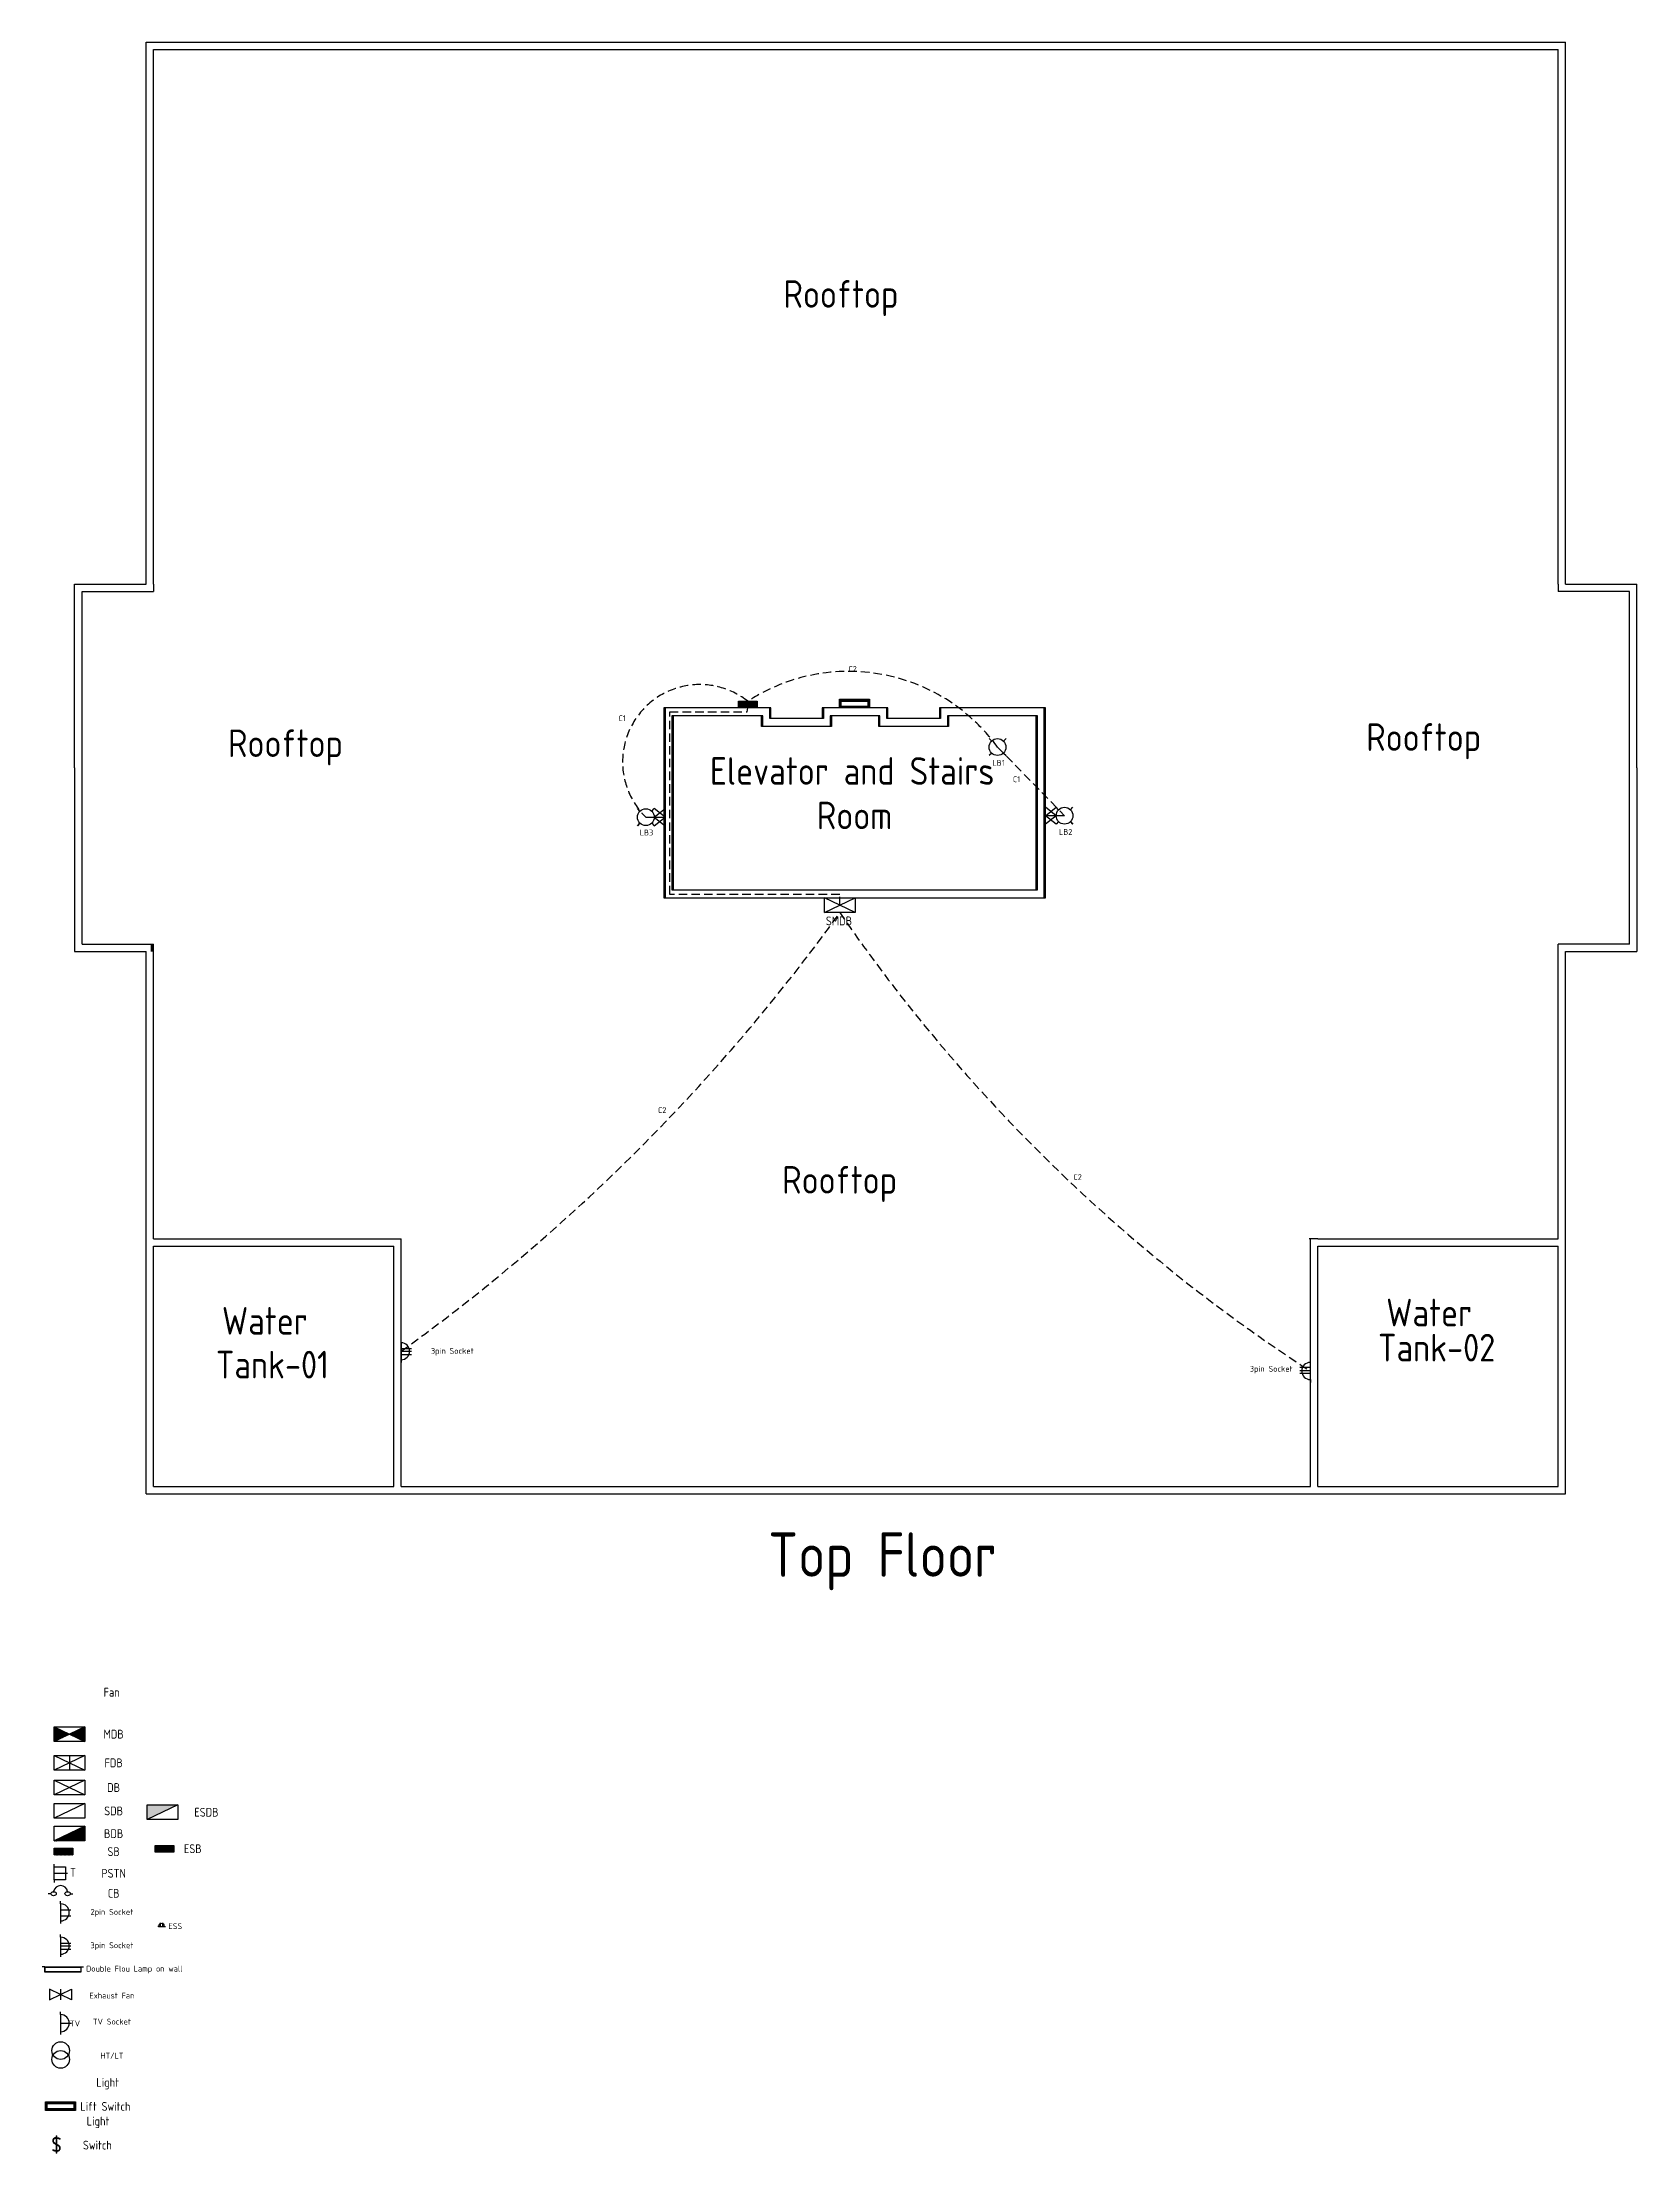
# Model space of a CAD drawing. Header units: inches. Extents: x 33646 to 69385, y 29955 to 61001.
# Drawn here: x 36095 to 37289, y 29986 to 31568 of the extents above; entities that cross this region are included whole.
import ezdxf
from ezdxf.enums import TextEntityAlignment as Align

# ---------------------------------------------------------------- set-up
doc = ezdxf.new("R2010")
doc.units = ezdxf.units.IN
doc.header["$MEASUREMENT"] = 0
doc.linetypes.add('HIDDEN', pattern=[9.525, 6.35, -3.175])
doc.layers.add('All Text', color=7, linetype='Continuous', plot=False)
for name, color, linetype in [('Conduit', 4, 'Continuous'), ('Electrical Layout', 130, 'Continuous'), ('WALL', 7, 'Continuous')]:
    doc.layers.add(name, color=color, linetype=linetype)
doc.styles.add('YQ_DIM', font='SUPEROS.SHX', dxfattribs={"width": 0.8, "bigfont": 'HZDX.SHX'})

msp = doc.modelspace()

# ---------------------------------------------------------------- texts
at = {"style": 'YQ_DIM'}
for s, height, p in [('Fan', 6.61, (36146.5, 30331.7)), ('MDB', 6.61, (36148, 30300.3)), ('FDB', 6.61, (36148, 30278.8)), ('DB', 6.61, (36148, 30260.3)), ('SDB', 6.61, (36148, 30242.8)), ('ESDB', 6.61, (36217.5, 30241.8)), ('BDB', 6.61, (36148, 30225.8)), ('SB', 6.61, (36148, 30212.3)), ('ESB', 6.61, (36207.3, 30214.5)), ('T', 6.61, (36117.5, 30196.8)), ('PSTN', 6.61, (36148, 30196.1)), ('CB', 6.61, (36148, 30181.1)), ('2pin Socket', 4.378, (36146.7, 30166.5)), ('3pin Socket', 4.378, (36146.7, 30141.5)), ('ESS', 4.38, (36194.2, 30156.5)), ('Double Flou Lamp on wall', 4.378, (36163.5, 30124)), ('Exhaust Fan', 4.378, (36146.7, 30104.5)), ('TV', 4.38, (36119.1, 30083.6)), ('TV Socket', 4.38, (36146.7, 30085)), ('HT/LT', 4.38, (36146.7, 30059.5)), ('Light', 6.61, (36143.5, 30038.5)), ('Lift Switch', 6.61, (36141.8, 30021.5)), ('Light', 6.61, (36136.3, 30009.5)), ('Switch', 6.61, (36135.8, 29992.5))]:
    msp.add_text(s, height=height, dxfattribs=at).set_placement(p, align=Align.MIDDLE)
at = {"linetype": 'HIDDEN', "style": 'YQ_DIM'}
msp.add_text('$', height=13.9, dxfattribs=at).set_placement((36105.2, 29993), align=Align.MIDDLE)
at = {"layer": 'All Text', "style": 'YQ_DIM'}
for s, height, p in [('Rooftop', 20.69, (36692.8, 31375.9)), ('Rooftop', 20.69, (36276.7, 31039.4)), ('Rooftop', 20.69, (37129.3, 31044)), ('Elevator and Stairs', 20.685, (36701.2, 31021.7)), ('Room', 20.69, (36703, 30988.4)), ('Rooftop', 20.69, (36691.8, 30712.4)), ('Water ', 20.69, (36266.9, 30609.9)), ('Water ', 20.69, (37139, 30616.1)), ('Tank-01', 20.69, (36266.9, 30577.1)), ('Tank-02', 20.69, (37139, 30589.8))]:
    msp.add_text(s, height=height, dxfattribs=at).set_placement(p, align=Align.MIDDLE)
at = {"layer": 'All Text', "linetype": 'HIDDEN', "style": 'YQ_DIM'}
msp.add_text('Top Floor', height=33.28, dxfattribs=at).set_placement((36723.9, 30429.8), align=Align.MIDDLE)
at = {"layer": 'Electrical Layout', "color": 4, "style": 'YQ_DIM'}
for s, p in [('C2', (36701.5, 31098.1)), ('C1', (36528.9, 31061.2)), ('LB1', (36810.8, 31027.8)), ('C1', (36824.3, 31015.5)), ('LB3', (36547.1, 30975.6)), ('LB2', (36861.1, 30976)), ('C2', (36558.9, 30767.7)), ('C2', (36870.1, 30717.5))]:
    msp.add_text(s, height=4.38, dxfattribs=at).set_placement(p, align=Align.MIDDLE)
at = {"layer": 'Electrical Layout', "style": 'YQ_DIM'}
for s, height, p in [('SMDB', 6.61, (36691.3, 30909.4)), ('3pin Socket', 4.378, (36401.7, 30586.7)), ('3pin Socket', 4.378, (37015.1, 30573.3))]:
    msp.add_text(s, height=height, dxfattribs=at).set_placement(p, align=Align.MIDDLE)

# ---------------------------------------------------------------- hatches: boundary and pattern name
h = msp.add_hatch()
h.set_pattern_fill('ANSI34', color=256)
h.set_pattern_definition([(45, (29.00116, 304.32064), (-0.530330086, 0.530330086), []), (45, (29.1779, 304.32064), (-0.530330086, 0.530330086), []), (45, (29.3547, 304.32064), (-0.530330086, 0.530330086), []), (45, (29.5315, 304.32064), (-0.530330086, 0.530330086), [])])
h.paths.add_polyline_path([(36103.5, 30305.8), (36103.5, 30294.8), (36115, 30300.3)])
h.paths.add_polyline_path([(36115, 30300.3), (36126.5, 30294.8), (36126.5, 30305.8)])
h.paths.add_polyline_path([(36126.5, 30231.3), (36103.5, 30220.3), (36126.5, 30220.3)])
at = {"linetype": 'HIDDEN'}
h = msp.add_hatch(color=4, dxfattribs=at)
h.set_gradient(color1=(255, 255, 255), one_color=1, tint=1)
h.paths.add_polyline_path([(36173, 30247.3), (36173, 30236.3), (36196, 30247.3)])
h = msp.add_hatch()
h.set_pattern_fill('MUDST', color=256)
h.set_pattern_definition([(0, (29.00116, 304.32064), (0.5, 0.25), [0.25, -0.25, 0, -0.25, 0, -0.25])])
h.paths.add_polyline_path([(36117.5, 30209.8), (36117.5, 30214.8), (36103.5, 30214.8), (36103.5, 30209.8)])
h = msp.add_hatch()
h.set_pattern_fill('MUDST', color=256)
h.set_pattern_definition([(0, (104.50116, 306.49013), (0.5, 0.25), [0.25, -0.25, 0, -0.25, 0, -0.25])])
h.paths.add_polyline_path([(36193, 30212), (36193, 30217), (36179, 30217), (36179, 30212)])
at = {"layer": 'Electrical Layout'}
h = msp.add_hatch(dxfattribs=at)
h.set_pattern_fill('MUDST', color=256)
h.set_pattern_definition([(0, (541.58515, 1163.39726), (0.5, 0.25), [0.25, -0.25, 0, -0.25, 0, -0.25])])
h.paths.add_polyline_path([(36616.1, 31073.9), (36616.1, 31068.9), (36630.1, 31068.9), (36630.1, 31073.9)])

# ---------------------------------------------------------------- linework, layer by layer
for p, q in [((36103.5, 30305.8), (36126.5, 30294.8)), ((36126.5, 30305.8), (36103.5, 30294.8)), ((36103.5, 30284.3), (36126.5, 30273.3)), ((36126.5, 30284.3), (36103.5, 30273.3)), ((36115, 30284.3), (36115, 30273.3)), ((36103.5, 30265.8), (36126.5, 30254.8)), ((36126.5, 30265.8), (36103.5, 30254.8)), ((36126.5, 30248.3), (36103.5, 30237.3)), ((36196, 30247.3), (36173, 30236.3)), ((36126.5, 30231.3), (36103.5, 30220.3)), ((36103.5, 30200.8), (36103.5, 30202.8)), ((36103.5, 30196.1), (36113.5, 30196.1)), ((36103.5, 30191.3), (36103.5, 30189.3)), ((36101, 30180.8), (36099, 30180.8)), ((36108.3, 30173.2), (36108.3, 30175.2)), ((36115.5, 30180.8), (36117.5, 30180.8)), ((36108.3, 30173.2), (36108.3, 30160.4)), ((36108.3, 30168.8), (36116, 30168.8)), ((36108.3, 30164.8), (36108.3, 30164.3)), ((36108.3, 30164.3), (36116, 30164.3)), ((36108.3, 30160.4), (36108.3, 30158.4)), ((36108.3, 30148.2), (36108.3, 30150.2)), ((36108.3, 30148.2), (36108.3, 30135.4)), ((36108.3, 30143.8), (36116, 30143.8)), ((36181.7, 30156.3), (36181, 30156.3)), ((36181.7, 30156.3), (36186.1, 30156.3)), ((36183.2, 30156.3), (36183.2, 30159)), ((36184.6, 30156.3), (36184.8, 30156.3)), ((36184.8, 30156.3), (36184.8, 30159)), ((36186.1, 30156.3), (36186.8, 30156.3)), ((36108.3, 30141.8), (36116, 30141.8)), ((36108.3, 30139.8), (36108.3, 30139.3)), ((36108.3, 30139.3), (36116, 30139.3)), ((36108.3, 30135.4), (36108.3, 30133.4)), ((36096.5, 30126.1), (36094.5, 30126.1)), ((36123.5, 30126.1), (36125.5, 30126.1)), ((36108.3, 30109.3), (36108.3, 30101.3)), ((36108.3, 30090.2), (36108.3, 30092.2)), ((36108.3, 30090.2), (36108.3, 30077.4)), ((36108.3, 30083.8), (36116.5, 30083.8)), ((36108.3, 30081.8), (36108.3, 30081.3)), ((36108.3, 30077.4), (36108.3, 30075.4))]:
    msp.add_line(p, q)
for points in [[(36103.5, 30305.8), (36126.5, 30305.8), (36126.5, 30294.8), (36103.5, 30294.8)], [(36103.5, 30284.3), (36126.5, 30284.3), (36126.5, 30273.3), (36103.5, 30273.3)], [(36103.5, 30265.8), (36126.5, 30265.8), (36126.5, 30254.8), (36103.5, 30254.8)], [(36103.5, 30248.3), (36126.5, 30248.3), (36126.5, 30237.3), (36103.5, 30237.3)], [(36173, 30247.3), (36196, 30247.3), (36196, 30236.3), (36173, 30236.3)], [(36103.5, 30231.3), (36126.5, 30231.3), (36126.5, 30220.3), (36103.5, 30220.3)], [(36103.5, 30214.8), (36117.5, 30214.8), (36117.5, 30209.8), (36103.5, 30209.8)], [(36179, 30217), (36193, 30217), (36193, 30212), (36179, 30212)], [(36103.5, 30200.8), (36112, 30200.8), (36112, 30191.3), (36103.5, 30191.3)], [(36096.5, 30126.1), (36123.5, 30126.1), (36123.5, 30122.1), (36096.5, 30122.1)], [(36096.8, 30125.8), (36123.3, 30125.8), (36123.3, 30122.3), (36096.8, 30122.3)], [(36100, 30109.3), (36100, 30101.3), (36108.3, 30105.3)], [(36116.5, 30109.3), (36116.5, 30101.3), (36108.3, 30105.3)], [(36097, 30024.8), (36119.5, 30024.8), (36119.5, 30018.3), (36097, 30018.3)], [(36097.3, 30024.6), (36119.3, 30024.6), (36119.3, 30018.6), (36097.3, 30018.6)], [(36097.5, 30024.3), (36119, 30024.3), (36119, 30018.8), (36097.5, 30018.8)], [(36097.8, 30024.1), (36118.8, 30024.1), (36118.8, 30019.1), (36097.8, 30019.1)], [(36098, 30023.8), (36118.5, 30023.8), (36118.5, 30019.3), (36098, 30019.3)], [(36098.3, 30023.6), (36118.3, 30023.6), (36118.3, 30019.6), (36098.3, 30019.6)]]:
    msp.add_lwpolyline(points, close=True)
for centre in [(36108.3, 30063.3), (36108.3, 30056.7)]:
    msp.add_circle(centre, 6.6)
for centre, radius, start, end in [((36108.3, 30181.6), 5.3, 8.1301, 171.8699), ((36108.3, 30166.8), 6.41, 270, 90), ((36108.3, 30141.8), 6.41, 270, 90), ((36183.9, 30156.3), 2.22, 0, 180), ((36108.3, 30083.8), 6.41, 270, 90)]:
    msp.add_arc(centre, radius, start, end)
for centre in [(36103, 30180.8), (36113.5, 30180.8)]:
    msp.add_ellipse(centre, major_axis=(2, 0), ratio=0.75)
at = {"layer": 'All Text', "lineweight": 211}
msp.add_line((36176.9, 30886.4), (36176.9, 30892), dxfattribs=at)
at = {"layer": 'Conduit'}
for p, q in [((36814.6, 31044), (36816.5, 31045.9)), ((36805.7, 31035.1), (36803.8, 31033.2)), ((36814.6, 31035.1), (36816.5, 31033.2)), ((36542.2, 30991.5), (36540.3, 30993.5)), ((36551.1, 30991.5), (36553, 30993.5)), ((36551.1, 30982.6), (36553, 30980.7)), ((36855.8, 30992.7), (36853.9, 30994.6)), ((36855.8, 30983.8), (36853.9, 30981.8)), ((36864.7, 30992.7), (36866.6, 30994.6))]:
    msp.add_line(p, q, dxfattribs=at)
at = {"layer": 'Conduit', "color": 4}
msp.add_lwpolyline([(36616.1, 31073.9), (36630.1, 31073.9), (36630.1, 31068.9), (36616.1, 31068.9)], close=True, dxfattribs=at)
at = {"layer": 'Conduit'}
for points in [[(36805.7, 31044), (36803.8, 31045.9)], [(36542.2, 30982.6), (36540.3, 30980.7)], [(36864.7, 30983.8), (36866.6, 30981.8)]]:
    msp.add_lwpolyline(points, close=True, dxfattribs=at)
for centre in [(36810.1, 31039.6), (36546.6, 30987.1), (36860.3, 30988.2)]:
    msp.add_circle(centre, 6.3, dxfattribs=at)
at = {"layer": 'Electrical Layout', "linetype": 'HIDDEN'}
for p, q in [((36564.6, 30929.2), (36564.6, 31065.9)), ((36564.6, 31065.9), (36622.6, 31065.9)), ((36622.6, 31065.9), (36623.1, 31068.9)), ((36810.1, 31039.6), (36860.3, 30988.2)), ((36691.9, 30929.2), (36564.6, 30929.2)), ((36691.9, 30921.1), (36691.9, 30929.2))]:
    msp.add_line(p, q, dxfattribs=at)
at = {"layer": 'Electrical Layout'}
for p, q in [((36546.6, 30987.1), (36561, 30987.1)), ((36552.9, 30987.1), (36561, 30993.5)), ((36552.9, 30987.1), (36561, 30980.7)), ((36561, 30987.1), (36553, 30993.5)), ((36553, 30980.7), (36561, 30987.1)), ((36845.9, 30988.2), (36853.9, 30994.6)), ((36854, 30988.2), (36845.9, 30994.6)), ((36860.3, 30988.2), (36845.9, 30988.2)), ((36853.9, 30981.8), (36845.9, 30988.2)), ((36854, 30988.2), (36845.9, 30981.8)), ((36703.4, 30915.6), (36680.4, 30926.6)), ((36680.4, 30915.6), (36703.4, 30926.6)), ((36171.4, 30892), (36176.9, 30892)), ((36356.9, 30671.4), (36362.5, 30671.4)), ((36357.8, 30671.4), (36363.3, 30671.4)), ((37049, 30671.4), (37043.5, 30671.4)), ((37049.9, 30671.4), (37044.4, 30671.4)), ((36363.3, 30593.5), (36363.3, 30595.5)), ((36363.3, 30593.5), (36363.3, 30580.7)), ((36363.3, 30589.1), (36371, 30589.1)), ((36363.3, 30587.1), (36371, 30587.1)), ((36363.3, 30585.1), (36363.3, 30584.6)), ((36363.3, 30584.6), (36371, 30584.6)), ((36363.3, 30580.7), (36363.3, 30578.7)), ((37044.4, 30574.8), (37036.6, 30574.8)), ((37044.4, 30572.3), (37036.6, 30572.3)), ((37044.4, 30578.7), (37044.4, 30580.7)), ((37044.4, 30565.8), (37044.4, 30578.7)), ((37044.4, 30574.3), (37044.4, 30574.8)), ((37044.4, 30570.3), (37036.6, 30570.3)), ((37044.4, 30565.8), (37044.4, 30563.8))]:
    msp.add_line(p, q, dxfattribs=at)
for points in [[(36691.7, 31075.4), (36714.2, 31075.4), (36714.2, 31068.9), (36691.7, 31068.9)], [(36692, 31075.1), (36714, 31075.1), (36714, 31069.1), (36692, 31069.1)], [(36692.2, 31074.9), (36713.7, 31074.9), (36713.7, 31069.4), (36692.2, 31069.4)], [(36692.5, 31074.6), (36713.5, 31074.6), (36713.5, 31069.6), (36692.5, 31069.6)], [(36692.7, 31074.4), (36713.2, 31074.4), (36713.2, 31069.9), (36692.7, 31069.9)], [(36693, 31074.1), (36713, 31074.1), (36713, 31070.1), (36693, 31070.1)], [(36703.4, 30915.6), (36680.4, 30915.6), (36680.4, 30926.6), (36703.4, 30926.6)]]:
    msp.add_lwpolyline(points, close=True, dxfattribs=at)
at = {"layer": 'Electrical Layout', "linetype": 'HIDDEN'}
for centre, radius, start, end in [((36698.5, 30958.2), 138.1, 36.0982, 123.1099), ((36587.1, 31028.5), 57.9, 51.5752, 225.6723), ((35517.8, 31761.4), 1447.1, 305.7534, 324.233), ((37728.5, 31627), 1257.2, 214.4603, 237.0307)]:
    msp.add_arc(centre, radius, start, end, dxfattribs=at)
at = {"layer": 'Electrical Layout'}
for centre, start, end in [((36363.3, 30587.1), 270, 90), ((37044.4, 30572.3), 90, 270)]:
    msp.add_arc(centre, 6.41, start, end, dxfattribs=at)
at = {"layer": 'WALL'}
for p, q in [((36172.3, 31567.5), (36703.8, 31567.5)), ((36172.3, 31161.5), (36172.3, 31567.5)), ((36703.8, 31567.5), (37235.4, 31567.5)), ((37235.4, 31161.5), (37235.4, 31567.5)), ((36177.8, 31562), (37229.9, 31562)), ((36177.8, 31161.5), (36177.8, 31562)), ((37229.9, 31161.5), (37229.9, 31562)), ((36118.8, 31024), (36118.8, 31161.5)), ((36118.8, 31161.5), (36172.3, 31161.5)), ((36124.3, 30892), (36124.3, 31156)), ((36124.3, 31156), (36177.8, 31156)), ((36177.8, 31161.5), (36177.8, 31156)), ((37229.9, 31161.5), (37229.9, 31156)), ((37283.4, 31156), (37229.9, 31156)), ((37235.4, 31161.5), (37288.9, 31161.5)), ((37283.4, 30892), (37283.4, 31156)), ((37288.9, 31024), (37288.9, 31161.5)), ((36118.8, 31024), (36118.8, 30886.4)), ((37288.9, 31024), (37288.9, 30886.4)), ((36124.3, 30892), (36177.8, 30892)), ((36177.8, 30886.4), (36177.8, 30892)), ((37229.9, 30886.4), (37229.9, 30892)), ((37283.4, 30892), (37229.9, 30892)), ((36118.8, 30886.4), (36172.3, 30886.4)), ((36172.3, 30480.4), (36172.3, 30886.4)), ((36177.8, 30671.4), (36177.8, 30886.4)), ((37229.9, 30671.4), (37229.9, 30886.4)), ((37235.4, 30886.4), (37288.9, 30886.4)), ((37235.4, 30480.4), (37235.4, 30886.4)), ((36177.8, 30671.4), (36357.8, 30671.4)), ((36177.8, 30665.9), (36357.8, 30665.9)), ((36177.8, 30485.9), (36177.8, 30665.9)), ((36357.8, 30485.9), (36357.8, 30665.9)), ((36363.3, 30485.9), (36363.3, 30671.4)), ((37044.4, 30485.9), (37044.4, 30671.4)), ((37049.9, 30671.4), (37229.9, 30671.4)), ((37049.9, 30485.9), (37049.9, 30665.9)), ((37049.9, 30665.9), (37229.9, 30665.9)), ((37229.9, 30485.9), (37229.9, 30665.9)), ((36172.3, 30480.4), (36703.8, 30480.4)), ((36177.8, 30485.9), (36357.8, 30485.9)), ((36363.3, 30485.9), (37044.4, 30485.9)), ((36703.8, 30480.4), (37235.4, 30480.4)), ((37049.9, 30485.9), (37229.9, 30485.9))]:
    msp.add_line(p, q, dxfattribs=at)
for points in [[(36678.8, 31068.9), (36678.8, 31061), (36639.4, 31061), (36639.4, 31068.9), (36615.2, 31068.9), (36560.2, 31068.9), (36560.2, 31068.2), (36560.2, 30987.1), (36560.2, 30926.6), (36617.9, 30926.6), (36787.2, 30926.6), (36845, 30926.6), (36845, 30988.2), (36845, 31068.9), (36837.1, 31068.9), (36790.7, 31068.9), (36766.5, 31068.9), (36766.5, 31061), (36727.2, 31061), (36727.2, 31068.9), (36703, 31068.9)], [(36679.6, 31068.9), (36679.6, 31061), (36640.3, 31061), (36640.3, 31068.9), (36616.1, 31068.9), (36561, 31068.9), (36561, 31068.2), (36561, 30987.1), (36561, 30926.6), (36618.8, 30926.6), (36788.1, 30926.6), (36845.9, 30926.6), (36845.9, 30988.2), (36845.9, 31068.9), (36838, 31068.9), (36791.6, 31068.9), (36767.4, 31068.9), (36767.4, 31061), (36728, 31061), (36728, 31068.9), (36703.8, 31068.9)], [(36684.8, 31062.9), (36684.8, 31055), (36633.4, 31055), (36633.4, 31062.9), (36615.2, 31062.9), (36566.2, 31062.9), (36566.2, 30987.1), (36566.2, 30932.6), (36617.9, 30932.6), (36787.2, 30932.6), (36839, 30932.6), (36839, 30988.2), (36839, 31062.9), (36837.1, 31062.9), (36790.7, 31062.9), (36772.5, 31062.9), (36772.5, 31055), (36721.2, 31055), (36721.2, 31062.9), (36703, 31062.9)], [(36685.6, 31062.9), (36685.6, 31055), (36634.3, 31055), (36634.3, 31062.9), (36616.1, 31062.9), (36567, 31062.9), (36567, 30987.1), (36567, 30932.6), (36618.8, 30932.6), (36788.1, 30932.6), (36839.9, 30932.6), (36839.9, 30988.2), (36839.9, 31062.9), (36838, 31062.9), (36791.6, 31062.9), (36773.4, 31062.9), (36773.4, 31055), (36722, 31055), (36722, 31062.9), (36703.8, 31062.9)]]:
    msp.add_lwpolyline(points, close=True, dxfattribs=at)

msp.set_redraw_order([(e.dxf.handle, doc.entitydb.next_handle()) for e in msp.query("TEXT MTEXT ATTDEF DIMENSION ARC_DIMENSION")])  # texts and dimensions are drawn at this point

doc.saveas('drawing.dxf')
